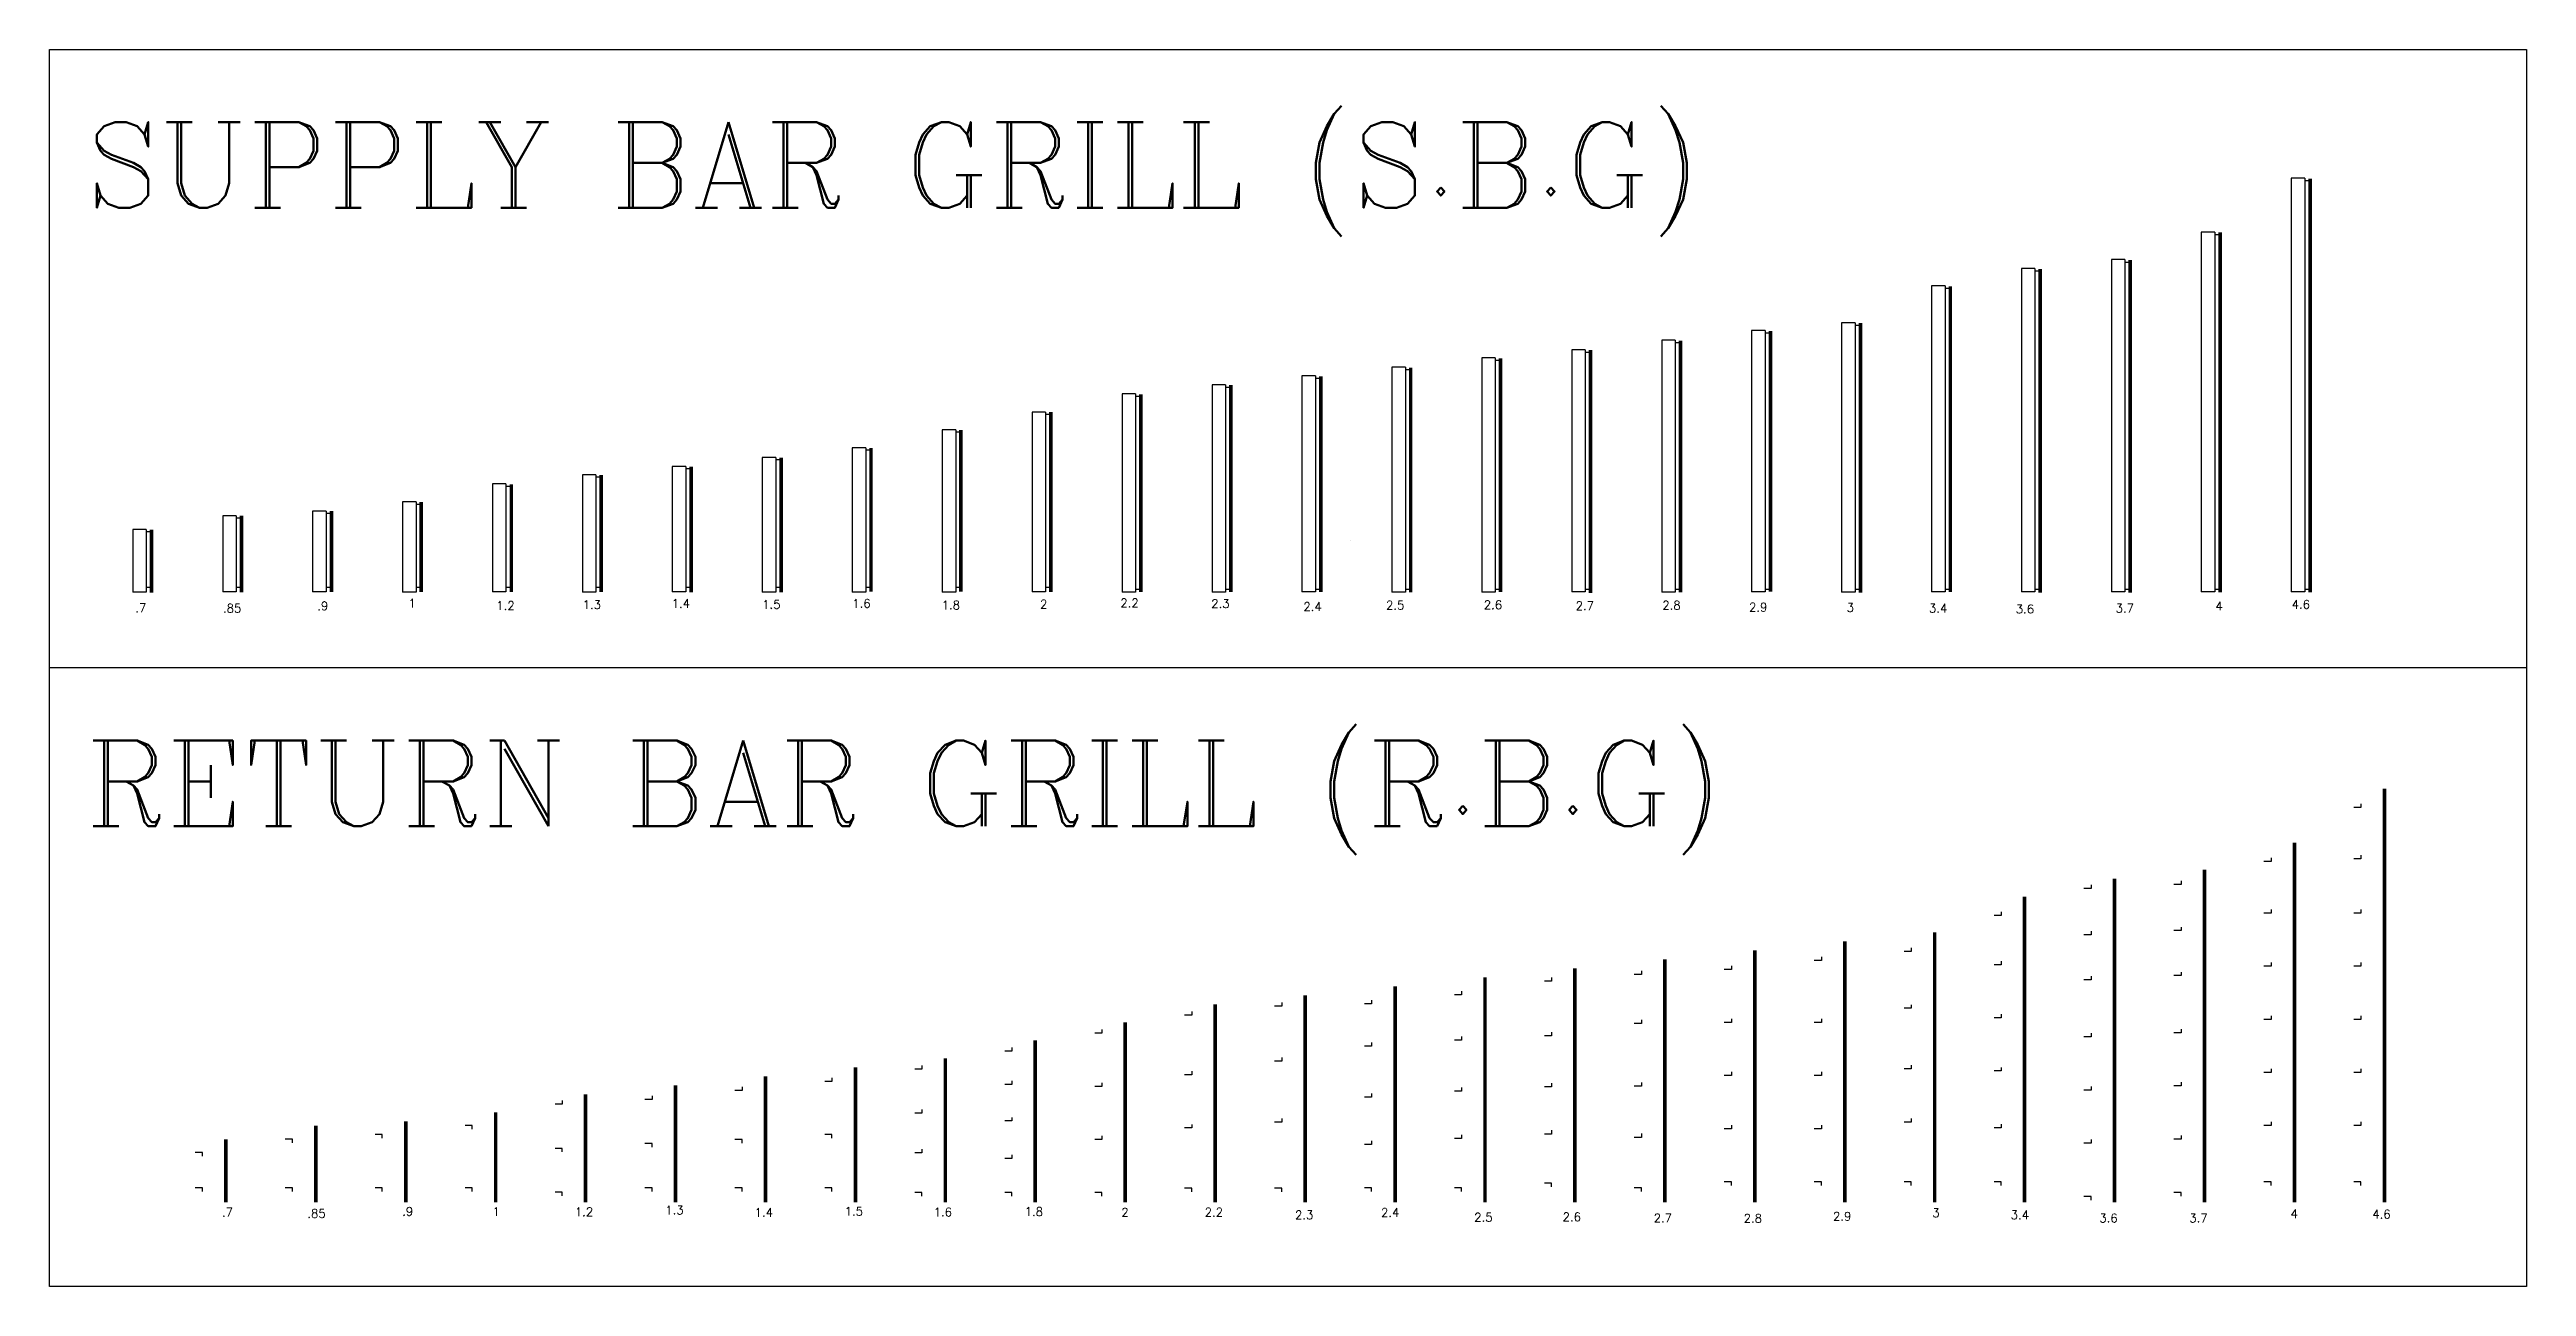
# Model space of a CAD drawing. Extents: x 462150 to 608263, y 35809 to 85242.
# Drawn here: x 580723 to 608263, y 47073 to 60829 of the extents above; entities that cross this region are included whole.
import ezdxf

# ---------------------------------------------------------------- set-up
doc = ezdxf.new("R2010")
doc.units = 0
doc.header["$LTSCALE"] = 500
doc.header["$MEASUREMENT"] = 0
for name, color, linetype in [('AC-DUCT SUPPLY', 4, 'Continuous'), ('AC-R.C.D', 61, 'Continuous'), ('AC-S.C.D.', 150, 'Continuous'), ('M_DIMENSION', 30, 'Continuous'), ('PL-W-TEXT', 7, 'Continuous')]:
    doc.layers.add(name, color=color, linetype=linetype)
doc.styles.add('FF-LOOP', font='romanc.shx', dxfattribs={"height": 2})

msp = doc.modelspace()

# ---------------------------------------------------------------- texts
at = {"layer": 'PL-W-TEXT', "style": 'FF-LOOP'}
for s, height, p in [('SUPPLY BAR GRILL (S.B.G)', 952.56, (581126.7, 59069, 0)), ('.7', 95.26, (581676.5, 54571.9, 0)), ('.85', 95.26, (582650.6, 54568.4, 0)), ('.9', 95.26, (583699.2, 54594, 0)), ('1', 95.3, (584713.1, 54623.3, 0)), ('1.2', 95.26, (585690.3, 54597.7, 0)), ('1.3', 95.26, (586650.5, 54607.5, 0)), ('1.4', 95.26, (587640.5, 54620.5, 0)), ('1.5', 95.26, (588646.4, 54610.9, 0)), ('1.6', 95.26, (589648.6, 54621.5, 0)), ('1.8', 95.26, (590643, 54603.3, 0)), ('2', 95.3, (591735.4, 54613.7, 0)), ('2.2', 95.26, (592628.1, 54627.7, 0)), ('2.3', 95.26, (593639.2, 54619.1, 0)), ('2.4', 95.26, (594664.9, 54586.3, 0)), ('2.5', 95.26, (595581.7, 54602.3, 0)), ('2.6', 95.26, (596670.2, 54606, 0)), ('2.7', 95.26, (597690.8, 54595.4, 0)), ('2.8', 95.26, (598654.2, 54601.7, 0)), ('2.9', 95.26, (599618.6, 54579.7, 0)), ('3', 95.3, (600705.3, 54575.7, 0)), ('3.4', 95.26, (601619.4, 54568, 0)), ('3.6', 95.26, (602585.5, 54560.1, 0)), ('3.7', 95.26, (603695.3, 54567.9, 0)), ('4', 95.3, (604805.4, 54593.4)), ('4.6', 95.26, (605652.2, 54610.5)), ('RETURN BAR GRILL (R.B.G)', 952.56, (581126.7, 52191, 0)), ('.7', 95.26, (582640.1, 47851.7, 0)), ('.85', 95.26, (583590, 47836.8, 0)), ('.9', 95.26, (584644, 47860, 0)), ('1', 95.3, (585649.4, 47857.7, 0)), ('1.2', 95.26, (586563.5, 47856, 0)), ('1.3', 95.26, (587568.6, 47874.7, 0)), ('1.4', 95.26, (588561.9, 47848.9, 0)), ('1.5', 95.26, (589564.4, 47861.3, 0)), ('1.6', 95.26, (590554.1, 47852.7, 0)), ('1.8', 95.26, (591565.6, 47858.1, 0)), ('2', 95.3, (592640.2, 47850.4, 0)), ('2.2', 95.26, (593565.9, 47852.1, 0)), ('2.4', 95.26, (595527, 47848.4, 0)), ('3', 95.3, (601656.2, 47843.9, 0)), ('4', 95.3, (605640.4, 47834.1, 0)), ('4.6', 95.26, (606549.1, 47829.9, 0)), ('2.3', 95.26, (594571.8, 47821, 0)), ('2.5', 95.26, (596563.3, 47795.1, 0)), ('2.6', 95.26, (597545.8, 47799.5, 0)), ('2.7', 95.26, (598559.7, 47786.7, 0)), ('2.8', 95.26, (599559.9, 47783.8, 0)), ('2.9', 95.26, (600553.1, 47806, 0)), ('3.4', 95.26, (602529.3, 47821.2, 0)), ('3.6', 95.26, (603514.3, 47786, 0)), ('3.7', 95.26, (604514.3, 47786, 0))]:
    msp.add_text(s, height=height, dxfattribs=at).set_placement(p)

# ---------------------------------------------------------------- blocks, each defined once
blk = doc.blocks.new('A$C7551343F')
at = {"layer": 'AC-R.C.D', "elevation": 0}
for points in [[(79, 1933), (79, 1893), (0, 1893)], [(79, 1262), (79, 1302), (0, 1302)], [(79, 671), (79, 711), (0, 711)], [(79, 79), (79, 119), (0, 119)]]:
    blk.add_lwpolyline(points, dxfattribs=at)
for points in [[(274, 1893, 0, 51.9, 0), (170, 1893, 0, 0, 0), (125, 1893, 0, 0, 0), (125, 1855, 0, 0, 0), (79, 1933, 0, 0, 0)], [(274, 1302, 0, 51.9, 0), (170, 1302, 0, 0, 0), (125, 1302, 0, 0, 0), (125, 1340, 0, 0, 0), (79, 1262, 0, 0, 0)], [(274, 711, 0, 51.9, 0), (170, 711, 0, 0, 0), (125, 711, 0, 0, 0), (125, 750, 0, 0, 0), (79, 671, 0, 0, 0)], [(274, 119, 0, 51.9, 0), (170, 119, 0, 0, 0), (125, 119, 0, 0, 0), (125, 157, 0, 0, 0), (79, 79, 0, 0, 0)]]:
    blk.add_lwpolyline(points, format="xyseb", dxfattribs=at)
at = {"layer": 'AC-R.C.D', "linetype": 'Continuous', "const_width": 40, "elevation": 0}
blk.add_lwpolyline([(340, 2000), (340, 0)], dxfattribs=at)
blk = doc.blocks.new('A$C37321356')
at = {"layer": 'AC-R.C.D', "elevation": 0}
for points in [[(79, 1383), (79, 1343), (0, 1343)], [(79, 712), (79, 752), (0, 752)], [(79, 121), (79, 162), (0, 162)]]:
    blk.add_lwpolyline(points, dxfattribs=at)
for points in [[(274, 1343, 0, 51.9, 0), (170, 1343, 0, 0, 0), (125, 1343, 0, 0, 0), (125, 1305, 0, 0, 0), (79, 1383, 0, 0, 0)], [(274, 752, 0, 51.9, 0), (170, 752, 0, 0, 0), (125, 752, 0, 0, 0), (125, 791, 0, 0, 0), (79, 712, 0, 0, 0)], [(274, 161, 0, 51.9, 0), (170, 161, 0, 0, 0), (125, 161, 0, 0, 0), (125, 200, 0, 0, 0), (79, 121, 0, 0, 0)]]:
    blk.add_lwpolyline(points, format="xyseb", dxfattribs=at)
at = {"layer": 'AC-R.C.D', "linetype": 'Continuous', "const_width": 40, "elevation": 0}
blk.add_lwpolyline([(340, 1500), (340, 0)], dxfattribs=at)
blk = doc.blocks.new('A$C390B31BB')
at = {"layer": 'AC-R.C.D', "elevation": 0}
for points in [[(-260, 1183), (-260, 1143), (-340, 1143)], [(-260, 121), (-260, 162), (-340, 162)]]:
    blk.add_lwpolyline(points, dxfattribs=at)
for points in [[(-66, 1143, 0, 51.9, 0), (-169, 1143, 0, 0, 0), (-215, 1143, 0, 0, 0), (-215, 1105, 0, 0, 0), (-260, 1183, 0, 0, 0)], [(-66, 161, 0, 51.9, 0), (-169, 161, 0, 0, 0), (-215, 161, 0, 0, 0), (-215, 200, 0, 0, 0), (-260, 121, 0, 0, 0)]]:
    blk.add_lwpolyline(points, format="xyseb", dxfattribs=at)
at = {"layer": 'AC-R.C.D', "linetype": 'Continuous', "const_width": 40}
blk.add_lwpolyline([(0, 1300), (0, 0)], dxfattribs=at)
at = {"layer": 'AC-R.C.D'}
blk.add_lwpolyline([(-260, 612), (-260, 652), (-340, 652)], dxfattribs=at)
blk.add_lwpolyline([(-66, 652, 0, 51.9, 0), (-169, 652, 0, 0, 0), (-215, 652, 0, 0, 0), (-215, 691, 0, 0, 0), (-260, 612, 0, 0, 0)], format="xyseb", dxfattribs=at)
blk = doc.blocks.new('A$C6AA763A0')
at = {"layer": 'AC-R.C.D'}
blk.add_lwpolyline([(-260, 512), (-260, 552), (-340, 552)], dxfattribs=at)
blk.add_lwpolyline([(-66, 552, 0, 51.9, 0), (-169, 552, 0, 0, 0), (-215, 552, 0, 0, 0), (-215, 591, 0, 0, 0), (-260, 512, 0, 0, 0)], format="xyseb", dxfattribs=at)
at = {"layer": 'AC-R.C.D', "linetype": 'Continuous', "const_width": 40}
blk.add_lwpolyline([(0, 700), (0, 0)], dxfattribs=at)
at = {"layer": 'AC-R.C.D', "elevation": 0}
blk.add_lwpolyline([(-260, 121), (-260, 162), (-340, 162)], dxfattribs=at)
blk.add_lwpolyline([(-66, 161, 0, 51.9, 0), (-169, 161, 0, 0, 0), (-215, 161, 0, 0, 0), (-215, 200, 0, 0, 0), (-260, 121, 0, 0, 0)], format="xyseb", dxfattribs=at)
blk = doc.blocks.new('A$C42192959')
at = {"layer": 'AC-R.C.D', "linetype": 'Continuous', "const_width": 40}
blk.add_lwpolyline([(0, 850), (0, 0)], dxfattribs=at)
at = {"layer": 'AC-R.C.D'}
blk.add_lwpolyline([(-260, 662), (-260, 702), (-340, 702)], dxfattribs=at)
blk.add_lwpolyline([(-66, 702, 0, 51.9, 0), (-169, 702, 0, 0, 0), (-215, 702, 0, 0, 0), (-215, 741, 0, 0, 0), (-260, 662, 0, 0, 0)], format="xyseb", dxfattribs=at)
at = {"layer": 'AC-R.C.D', "elevation": 0}
blk.add_lwpolyline([(-260, 121), (-260, 162), (-340, 162)], dxfattribs=at)
blk.add_lwpolyline([(-66, 161, 0, 51.9, 0), (-169, 161, 0, 0, 0), (-215, 161, 0, 0, 0), (-215, 200, 0, 0, 0), (-260, 121, 0, 0, 0)], format="xyseb", dxfattribs=at)
blk = doc.blocks.new('A$C1E0125C7')
at = {"layer": 'AC-R.C.D', "linetype": 'Continuous', "const_width": 40}
blk.add_lwpolyline([(0, 0), (0, 2800)], dxfattribs=at)
at = {"layer": 'AC-R.C.D', "elevation": 0}
for points in [[(66, 2590, 0, 51.9, 0), (169, 2590, 0, 0, 0), (215, 2590, 0, 0, 0), (215, 2552, 0, 0, 0), (260, 2630, 0, 0, 0)], [(66, 1408, 0, 51.9, 0), (169, 1408, 0, 0, 0), (215, 1408, 0, 0, 0), (215, 1370, 0, 0, 0), (260, 1449, 0, 0, 0)], [(66, 227, 0, 51.9, 0), (169, 227, 0, 0, 0), (215, 227, 0, 0, 0), (215, 265, 0, 0, 0), (260, 186, 0, 0, 0)]]:
    blk.add_lwpolyline(points, format="xyseb", dxfattribs=at)
for points in [[(260, 2630), (260, 2590), (340, 2590)], [(260, 1449), (260, 1408), (340, 1408)], [(260, 186), (260, 227), (340, 227)]]:
    blk.add_lwpolyline(points, dxfattribs=at)
at = {"layer": 'AC-R.C.D'}
for points in [[(66, 1999, 0, 51.9, 0), (169, 1999, 0, 0, 0), (215, 1999, 0, 0, 0), (215, 1961, 0, 0, 0), (260, 2039, 0, 0, 0)], [(66, 818, 0, 51.9, 0), (169, 818, 0, 0, 0), (215, 818, 0, 0, 0), (215, 779, 0, 0, 0), (260, 858, 0, 0, 0)]]:
    blk.add_lwpolyline(points, format="xyseb", dxfattribs=at)
for points in [[(260, 2039), (260, 1999), (340, 1999)], [(260, 858), (260, 818), (340, 818)]]:
    blk.add_lwpolyline(points, dxfattribs=at)
blk = doc.blocks.new('A$C48D830AE')
at = {"layer": 'AC-R.C.D', "linetype": 'Continuous', "const_width": 40, "elevation": 0}
blk.add_lwpolyline([(20, 0), (20, 1600)], dxfattribs=at)
at = {"layer": 'AC-R.C.D', "elevation": 0}
for points in [[(86, 1481, 0, 51.9, 0), (189, 1481, 0, 0, 0), (235, 1481, 0, 0, 0), (235, 1443, 0, 0, 0), (280, 1521, 0, 0, 0)], [(86, 993, 0, 51.9, 0), (189, 993, 0, 0, 0), (235, 993, 0, 0, 0), (235, 954, 0, 0, 0), (280, 1033, 0, 0, 0)], [(86, 549, 0, 51.9, 0), (189, 549, 0, 0, 0), (235, 549, 0, 0, 0), (235, 510, 0, 0, 0), (280, 589, 0, 0, 0)], [(86, 107, 0, 51.9, 0), (189, 107, 0, 0, 0), (235, 107, 0, 0, 0), (235, 145, 0, 0, 0), (280, 67, 0, 0, 0)]]:
    blk.add_lwpolyline(points, format="xyseb", dxfattribs=at)
for points in [[(280, 1521), (280, 1481), (360, 1481)], [(280, 1033), (280, 992), (360, 992)], [(280, 589), (280, 549), (360, 549)], [(280, 67), (280, 107), (360, 107)]]:
    blk.add_lwpolyline(points, dxfattribs=at)
blk = doc.blocks.new('A$C5A545255')
at = {"layer": 'AC-R.C.D', "linetype": 'Continuous', "const_width": 40, "elevation": 0}
blk.add_lwpolyline([(340, 1400), (340, 0)], dxfattribs=at)
at = {"layer": 'AC-R.C.D', "elevation": 0}
for points in [[(79, 1283), (79, 1243), (0, 1243)], [(79, 657), (79, 697), (0, 697)], [(79, 121), (79, 162), (0, 162)]]:
    blk.add_lwpolyline(points, dxfattribs=at)
for points in [[(274, 1243, 0, 51.9, 0), (170, 1243, 0, 0, 0), (125, 1243, 0, 0, 0), (125, 1205, 0, 0, 0), (79, 1283, 0, 0, 0)], [(274, 697, 0, 51.9, 0), (170, 697, 0, 0, 0), (125, 697, 0, 0, 0), (125, 735, 0, 0, 0), (79, 657, 0, 0, 0)], [(274, 161, 0, 51.9, 0), (170, 161, 0, 0, 0), (125, 161, 0, 0, 0), (125, 200, 0, 0, 0), (79, 121, 0, 0, 0)]]:
    blk.add_lwpolyline(points, format="xyseb", dxfattribs=at)
blk = doc.blocks.new('A$C4C666301')
at = {"layer": 'AC-R.C.D', "linetype": 'Continuous', "const_width": 40}
blk.add_lwpolyline([(0, 0), (0, 4000)], dxfattribs=at)
at = {"layer": 'AC-R.C.D', "elevation": 0}
for points in [[(66, 3790, 0, 51.9, 0), (169, 3790, 0, 0, 0), (215, 3790, 0, 0, 0), (215, 3752, 0, 0, 0), (260, 3830, 0, 0, 0)], [(66, 3216, 0, 51.9, 0), (169, 3216, 0, 0, 0), (215, 3216, 0, 0, 0), (215, 3178, 0, 0, 0), (260, 3256, 0, 0, 0)], [(66, 2034, 0, 51.9, 0), (169, 2034, 0, 0, 0), (215, 2034, 0, 0, 0), (215, 1996, 0, 0, 0), (260, 2074, 0, 0, 0)], [(66, 853, 0, 51.9, 0), (169, 853, 0, 0, 0), (215, 853, 0, 0, 0), (215, 814, 0, 0, 0), (260, 893, 0, 0, 0)], [(66, 227, 0, 51.9, 0), (169, 227, 0, 0, 0), (215, 227, 0, 0, 0), (215, 265, 0, 0, 0), (260, 186, 0, 0, 0)]]:
    blk.add_lwpolyline(points, format="xyseb", dxfattribs=at)
for points in [[(260, 3830), (260, 3790), (340, 3790)], [(260, 3256), (260, 3216), (340, 3216)], [(260, 2074), (260, 2034), (340, 2034)], [(260, 893), (260, 853), (340, 853)], [(260, 186), (260, 227), (340, 227)]]:
    blk.add_lwpolyline(points, dxfattribs=at)
at = {"layer": 'AC-R.C.D'}
for points in [[(66, 2625, 0, 51.9, 0), (169, 2625, 0, 0, 0), (215, 2625, 0, 0, 0), (215, 2587, 0, 0, 0), (260, 2665, 0, 0, 0)], [(66, 1443, 0, 51.9, 0), (169, 1443, 0, 0, 0), (215, 1443, 0, 0, 0), (215, 1405, 0, 0, 0), (260, 1484, 0, 0, 0)]]:
    blk.add_lwpolyline(points, format="xyseb", dxfattribs=at)
for points in [[(260, 2665), (260, 2625), (340, 2625)], [(260, 1484), (260, 1443), (340, 1443)]]:
    blk.add_lwpolyline(points, dxfattribs=at)
blk = doc.blocks.new('A$C45D35EFF')
at = {"layer": 'AC-R.C.D', "linetype": 'Continuous', "const_width": 40, "elevation": 0}
blk.add_lwpolyline([(20, 0), (20, 3400)], dxfattribs=at)
at = {"layer": 'AC-R.C.D', "elevation": 0}
for points in [[(86, 3190, 0, 51.9, 0), (189, 3190, 0, 0, 0), (235, 3190, 0, 0, 0), (235, 3152, 0, 0, 0), (280, 3230, 0, 0, 0)], [(86, 2642, 0, 51.9, 0), (189, 2642, 0, 0, 0), (235, 2642, 0, 0, 0), (235, 2603, 0, 0, 0), (280, 2682, 0, 0, 0)], [(86, 2051, 0, 51.9, 0), (189, 2051, 0, 0, 0), (235, 2051, 0, 0, 0), (235, 2012, 0, 0, 0), (280, 2091, 0, 0, 0)], [(86, 1460, 0, 51.9, 0), (189, 1460, 0, 0, 0), (235, 1460, 0, 0, 0), (235, 1422, 0, 0, 0), (280, 1500, 0, 0, 0)], [(86, 827, 0, 51.9, 0), (189, 827, 0, 0, 0), (235, 827, 0, 0, 0), (235, 788, 0, 0, 0), (280, 867, 0, 0, 0)], [(86, 227, 0, 51.9, 0), (189, 227, 0, 0, 0), (235, 227, 0, 0, 0), (235, 265, 0, 0, 0), (280, 186, 0, 0, 0)]]:
    blk.add_lwpolyline(points, format="xyseb", dxfattribs=at)
for points in [[(280, 3230), (280, 3190), (360, 3190)], [(280, 2682), (280, 2642), (360, 2642)], [(280, 2091), (280, 2051), (360, 2051)], [(280, 1500), (280, 1460), (360, 1460)], [(280, 867), (280, 827), (360, 827)], [(280, 186), (280, 227), (360, 227)]]:
    blk.add_lwpolyline(points, dxfattribs=at)
blk = doc.blocks.new('A$C187877C4')
at = {"layer": 'AC-R.C.D', "linetype": 'Continuous', "const_width": 40, "elevation": 0}
blk.add_lwpolyline([(20, 0), (20, 1800)], dxfattribs=at)
at = {"layer": 'AC-R.C.D', "elevation": 0}
for points in [[(86, 1681, 0, 51.9, 0), (189, 1681, 0, 0, 0), (235, 1681, 0, 0, 0), (235, 1643, 0, 0, 0), (280, 1721, 0, 0, 0)], [(86, 1311, 0, 51.9, 0), (189, 1311, 0, 0, 0), (235, 1311, 0, 0, 0), (235, 1272, 0, 0, 0), (280, 1351, 0, 0, 0)], [(86, 904, 0, 51.9, 0), (189, 904, 0, 0, 0), (235, 904, 0, 0, 0), (235, 866, 0, 0, 0), (280, 944, 0, 0, 0)], [(86, 488, 0, 51.9, 0), (189, 488, 0, 0, 0), (235, 488, 0, 0, 0), (235, 450, 0, 0, 0), (280, 528, 0, 0, 0)], [(86, 107, 0, 51.9, 0), (189, 107, 0, 0, 0), (235, 107, 0, 0, 0), (235, 145, 0, 0, 0), (280, 67, 0, 0, 0)]]:
    blk.add_lwpolyline(points, format="xyseb", dxfattribs=at)
for points in [[(280, 1721), (280, 1681), (360, 1681)], [(280, 1351), (280, 1310), (360, 1310)], [(280, 944), (280, 904), (360, 904)], [(280, 528), (280, 488), (360, 488)], [(280, 67), (280, 107), (360, 107)]]:
    blk.add_lwpolyline(points, dxfattribs=at)
blk = doc.blocks.new('A$C4B084CB8')
at = {"layer": 'AC-R.C.D', "elevation": 0}
for points in [[(79, 812), (79, 852), (0, 852)], [(79, 121), (79, 162), (0, 162)]]:
    blk.add_lwpolyline(points, dxfattribs=at)
for points in [[(274, 852, 0, 51.9, 0), (170, 852, 0, 0, 0), (125, 852, 0, 0, 0), (125, 891, 0, 0, 0), (79, 812, 0, 0, 0)], [(274, 161, 0, 51.9, 0), (170, 161, 0, 0, 0), (125, 161, 0, 0, 0), (125, 200, 0, 0, 0), (79, 121, 0, 0, 0)]]:
    blk.add_lwpolyline(points, format="xyseb", dxfattribs=at)
at = {"layer": 'AC-R.C.D', "linetype": 'Continuous', "const_width": 40, "elevation": 0}
blk.add_lwpolyline([(340, 1000), (340, 0)], dxfattribs=at)
blk = doc.blocks.new('A$C062E19FC')
at = {"layer": 'AC-R.C.D', "linetype": 'Continuous', "const_width": 40, "elevation": 0}
blk.add_lwpolyline([(20, 0), (20, 2200)], dxfattribs=at)
at = {"layer": 'AC-R.C.D', "elevation": 0}
for points in [[(86, 2081, 0, 51.9, 0), (189, 2081, 0, 0, 0), (235, 2081, 0, 0, 0), (235, 2043, 0, 0, 0), (280, 2121, 0, 0, 0)], [(86, 1417, 0, 51.9, 0), (189, 1417, 0, 0, 0), (235, 1417, 0, 0, 0), (235, 1379, 0, 0, 0), (280, 1457, 0, 0, 0)], [(86, 826, 0, 51.9, 0), (189, 826, 0, 0, 0), (235, 826, 0, 0, 0), (235, 788, 0, 0, 0), (280, 866, 0, 0, 0)], [(86, 158, 0, 51.9, 0), (189, 158, 0, 0, 0), (235, 158, 0, 0, 0), (235, 196, 0, 0, 0), (280, 117, 0, 0, 0)]]:
    blk.add_lwpolyline(points, format="xyseb", dxfattribs=at)
for points in [[(280, 2121), (280, 2081), (360, 2081)], [(280, 1457), (280, 1417), (360, 1417)], [(280, 866), (280, 826), (360, 826)], [(280, 117), (280, 158), (360, 158)]]:
    blk.add_lwpolyline(points, dxfattribs=at)
blk = doc.blocks.new('A$C76D7633E')
at = {"layer": 'AC-R.C.D', "elevation": 0}
for points in [[(79, 1131), (79, 1091), (0, 1091)], [(79, 559), (79, 599), (0, 599)], [(79, 71), (79, 112), (0, 112)]]:
    blk.add_lwpolyline(points, dxfattribs=at)
for points in [[(274, 1091, 0, 51.9, 0), (170, 1091, 0, 0, 0), (125, 1091, 0, 0, 0), (125, 1052, 0, 0, 0), (79, 1131, 0, 0, 0)], [(274, 599, 0, 51.9, 0), (170, 599, 0, 0, 0), (125, 599, 0, 0, 0), (125, 637, 0, 0, 0), (79, 559, 0, 0, 0)], [(274, 112, 0, 51.9, 0), (170, 112, 0, 0, 0), (125, 112, 0, 0, 0), (125, 150, 0, 0, 0), (79, 71, 0, 0, 0)]]:
    blk.add_lwpolyline(points, format="xyseb", dxfattribs=at)
at = {"layer": 'AC-R.C.D', "linetype": 'Continuous', "const_width": 40, "elevation": 0}
blk.add_lwpolyline([(340, 1200), (340, 0)], dxfattribs=at)
blk = doc.blocks.new('A$C209200EE')
at = {"layer": 'AC-R.C.D', "linetype": 'Continuous', "const_width": 40, "elevation": 0}
blk.add_lwpolyline([(0, 340), (2700, 340)], dxfattribs=at)
at = {"layer": 'AC-R.C.D', "elevation": 0}
for points in [[(161, 274, 0, 51.9, 0), (161, 171, 0, 0, 0), (161, 125, 0, 0, 0), (200, 125, 0, 0, 0), (121, 79, 0, 0, 0)], [(722, 274, 0, 51.9, 0), (722, 171, 0, 0, 0), (722, 125, 0, 0, 0), (684, 125, 0, 0, 0), (763, 79, 0, 0, 0)], [(1292, 274, 0, 51.9, 0), (1292, 171, 0, 0, 0), (1292, 125, 0, 0, 0), (1253, 125, 0, 0, 0), (1332, 79, 0, 0, 0)], [(1989, 274, 0, 51.9, 0), (1989, 170, 0, 0, 0), (1989, 125, 0, 0, 0), (1951, 125, 0, 0, 0), (2030, 79, 0, 0, 0)], [(2532, 274, 0, 51.9, 0), (2532, 170, 0, 0, 0), (2532, 125, 0, 0, 0), (2494, 125, 0, 0, 0), (2572, 79, 0, 0, 0)]]:
    blk.add_lwpolyline(points, format="xyseb", dxfattribs=at)
for points in [[(121, 79), (161, 79), (161, 0)], [(763, 79), (722, 79), (722, 0)], [(1332, 79), (1292, 79), (1292, 0)], [(2030, 79), (1989, 79), (1989, 0)], [(2572, 79), (2532, 79), (2532, 0)]]:
    blk.add_lwpolyline(points, dxfattribs=at)
blk = doc.blocks.new('A$C23614B8E')
at = {"layer": 'AC-R.C.D', "linetype": 'Continuous', "const_width": 40, "elevation": 0}
blk.add_lwpolyline([(340, 900), (340, 0)], dxfattribs=at)
at = {"layer": 'AC-R.C.D', "elevation": 0}
for points in [[(79, 712), (79, 752), (0, 752)], [(79, 121), (79, 162), (0, 162)]]:
    blk.add_lwpolyline(points, dxfattribs=at)
for points in [[(274, 752, 0, 51.9, 0), (170, 752, 0, 0, 0), (125, 752, 0, 0, 0), (125, 791, 0, 0, 0), (79, 712, 0, 0, 0)], [(274, 161, 0, 51.9, 0), (170, 161, 0, 0, 0), (125, 161, 0, 0, 0), (125, 200, 0, 0, 0), (79, 121, 0, 0, 0)]]:
    blk.add_lwpolyline(points, format="xyseb", dxfattribs=at)
blk = doc.blocks.new('A$C1F9E3683')
at = {"layer": 'AC-R.C.D', "linetype": 'Continuous', "const_width": 40, "elevation": 0}
blk.add_lwpolyline([(20, 0), (20, 2500)], dxfattribs=at)
at = {"layer": 'AC-R.C.D', "elevation": 0}
for points in [[(86, 2308, 0, 51.9, 0), (189, 2308, 0, 0, 0), (235, 2308, 0, 0, 0), (235, 2270, 0, 0, 0), (280, 2348, 0, 0, 0)], [(86, 1802, 0, 51.9, 0), (189, 1802, 0, 0, 0), (235, 1802, 0, 0, 0), (235, 1764, 0, 0, 0), (280, 1842, 0, 0, 0)], [(86, 1235, 0, 51.9, 0), (189, 1235, 0, 0, 0), (235, 1235, 0, 0, 0), (235, 1197, 0, 0, 0), (280, 1275, 0, 0, 0)], [(86, 709, 0, 51.9, 0), (189, 709, 0, 0, 0), (235, 709, 0, 0, 0), (235, 671, 0, 0, 0), (280, 750, 0, 0, 0)], [(86, 161, 0, 51.9, 0), (189, 161, 0, 0, 0), (235, 161, 0, 0, 0), (235, 200, 0, 0, 0), (280, 121, 0, 0, 0)]]:
    blk.add_lwpolyline(points, format="xyseb", dxfattribs=at)
for points in [[(280, 2348), (280, 2308), (360, 2308)], [(280, 1842), (280, 1802), (360, 1802)], [(280, 1275), (280, 1235), (360, 1235)], [(280, 750), (280, 709), (360, 709)], [(280, 121), (280, 161), (360, 161)]]:
    blk.add_lwpolyline(points, dxfattribs=at)
blk = doc.blocks.new('A$C0ED90289')
at = {"layer": 'AC-R.C.D', "linetype": 'Continuous', "const_width": 40, "elevation": 0}
blk.add_lwpolyline([(20, 0), (20, 2600)], dxfattribs=at)
at = {"layer": 'AC-R.C.D', "elevation": 0}
for points in [[(86, 2458, 0, 51.9, 0), (189, 2458, 0, 0, 0), (235, 2458, 0, 0, 0), (235, 2420, 0, 0, 0), (280, 2498, 0, 0, 0)], [(86, 1852, 0, 51.9, 0), (189, 1852, 0, 0, 0), (235, 1852, 0, 0, 0), (235, 1814, 0, 0, 0), (280, 1892, 0, 0, 0)], [(86, 1285, 0, 51.9, 0), (189, 1285, 0, 0, 0), (235, 1285, 0, 0, 0), (235, 1247, 0, 0, 0), (280, 1325, 0, 0, 0)], [(86, 759, 0, 51.9, 0), (189, 759, 0, 0, 0), (235, 759, 0, 0, 0), (235, 721, 0, 0, 0), (280, 800, 0, 0, 0)], [(86, 211, 0, 51.9, 0), (189, 211, 0, 0, 0), (235, 211, 0, 0, 0), (235, 250, 0, 0, 0), (280, 171, 0, 0, 0)]]:
    blk.add_lwpolyline(points, format="xyseb", dxfattribs=at)
for points in [[(280, 2498), (280, 2458), (360, 2458)], [(280, 1892), (280, 1852), (360, 1852)], [(280, 1325), (280, 1285), (360, 1285)], [(280, 800), (280, 759), (360, 759)], [(280, 171), (280, 211), (360, 211)]]:
    blk.add_lwpolyline(points, dxfattribs=at)
blk = doc.blocks.new('A$C594D7628')
at = {"layer": 'AC-R.C.D', "linetype": 'Continuous', "const_width": 40, "elevation": 0}
blk.add_lwpolyline([(20, 0), (20, 2400)], dxfattribs=at)
at = {"layer": 'AC-R.C.D', "elevation": 0}
for points in [[(86, 2208, 0, 51.9, 0), (189, 2208, 0, 0, 0), (235, 2208, 0, 0, 0), (235, 2170, 0, 0, 0), (280, 2248, 0, 0, 0)], [(86, 1736, 0, 51.9, 0), (189, 1736, 0, 0, 0), (235, 1736, 0, 0, 0), (235, 1697, 0, 0, 0), (280, 1776, 0, 0, 0)], [(86, 1169, 0, 51.9, 0), (189, 1169, 0, 0, 0), (235, 1169, 0, 0, 0), (235, 1130, 0, 0, 0), (280, 1209, 0, 0, 0)], [(86, 643, 0, 51.9, 0), (189, 643, 0, 0, 0), (235, 643, 0, 0, 0), (235, 605, 0, 0, 0), (280, 683, 0, 0, 0)], [(86, 161, 0, 51.9, 0), (189, 161, 0, 0, 0), (235, 161, 0, 0, 0), (235, 200, 0, 0, 0), (280, 121, 0, 0, 0)]]:
    blk.add_lwpolyline(points, format="xyseb", dxfattribs=at)
for points in [[(280, 2248), (280, 2208), (360, 2208)], [(280, 1776), (280, 1736), (360, 1736)], [(280, 1209), (280, 1169), (360, 1169)], [(280, 683), (280, 643), (360, 643)], [(280, 121), (280, 161), (360, 161)]]:
    blk.add_lwpolyline(points, dxfattribs=at)
blk = doc.blocks.new('A$C79BD11F7')
at = {"layer": 'AC-R.C.D', "linetype": 'Continuous', "const_width": 40, "elevation": 0}
blk.add_lwpolyline([(20, 0), (20, 2300)], dxfattribs=at)
at = {"layer": 'AC-R.C.D', "elevation": 0}
for points in [[(86, 2181, 0, 51.9, 0), (189, 2181, 0, 0, 0), (235, 2181, 0, 0, 0), (235, 2143, 0, 0, 0), (280, 2221, 0, 0, 0)], [(86, 1569, 0, 51.9, 0), (189, 1569, 0, 0, 0), (235, 1569, 0, 0, 0), (235, 1531, 0, 0, 0), (280, 1609, 0, 0, 0)], [(86, 889, 0, 51.9, 0), (189, 889, 0, 0, 0), (235, 889, 0, 0, 0), (235, 851, 0, 0, 0), (280, 930, 0, 0, 0)], [(86, 158, 0, 51.9, 0), (189, 158, 0, 0, 0), (235, 158, 0, 0, 0), (235, 196, 0, 0, 0), (280, 117, 0, 0, 0)]]:
    blk.add_lwpolyline(points, format="xyseb", dxfattribs=at)
for points in [[(280, 2221), (280, 2181), (360, 2181)], [(280, 1609), (280, 1569), (360, 1569)], [(280, 930), (280, 889), (360, 889)], [(280, 117), (280, 158), (360, 158)]]:
    blk.add_lwpolyline(points, dxfattribs=at)
blk = doc.blocks.new('A$C26994931')
at = {"layer": 'AC-R.C.D', "linetype": 'Continuous', "const_width": 40, "elevation": 0}
blk.add_lwpolyline([(20, 0), (20, 3000)], dxfattribs=at)
at = {"layer": 'AC-R.C.D', "elevation": 0}
for points in [[(86, 2790, 0, 51.9, 0), (189, 2790, 0, 0, 0), (235, 2790, 0, 0, 0), (235, 2752, 0, 0, 0), (280, 2830, 0, 0, 0)], [(86, 2157, 0, 51.9, 0), (189, 2157, 0, 0, 0), (235, 2157, 0, 0, 0), (235, 2119, 0, 0, 0), (280, 2197, 0, 0, 0)], [(86, 1483, 0, 51.9, 0), (189, 1483, 0, 0, 0), (235, 1483, 0, 0, 0), (235, 1444, 0, 0, 0), (280, 1523, 0, 0, 0)], [(86, 892, 0, 51.9, 0), (189, 892, 0, 0, 0), (235, 892, 0, 0, 0), (235, 854, 0, 0, 0), (280, 932, 0, 0, 0)], [(86, 227, 0, 51.9, 0), (189, 227, 0, 0, 0), (235, 227, 0, 0, 0), (235, 265, 0, 0, 0), (280, 186, 0, 0, 0)]]:
    blk.add_lwpolyline(points, format="xyseb", dxfattribs=at)
for points in [[(280, 2830), (280, 2790), (360, 2790)], [(280, 2197), (280, 2157), (360, 2157)], [(280, 1523), (280, 1483), (360, 1483)], [(280, 932), (280, 892), (360, 892)], [(280, 186), (280, 227), (360, 227)]]:
    blk.add_lwpolyline(points, dxfattribs=at)
blk = doc.blocks.new('A$C0FC46B5D')
at = {"layer": 'AC-R.C.D', "linetype": 'Continuous', "const_width": 40, "elevation": 0}
blk.add_lwpolyline([(20, 0), (20, 2900)], dxfattribs=at)
at = {"layer": 'AC-R.C.D', "elevation": 0}
for points in [[(86, 2690, 0, 51.9, 0), (189, 2690, 0, 0, 0), (235, 2690, 0, 0, 0), (235, 2652, 0, 0, 0), (280, 2730, 0, 0, 0)], [(86, 1999, 0, 51.9, 0), (189, 1999, 0, 0, 0), (235, 1999, 0, 0, 0), (235, 1961, 0, 0, 0), (280, 2039, 0, 0, 0)], [(86, 1408, 0, 51.9, 0), (189, 1408, 0, 0, 0), (235, 1408, 0, 0, 0), (235, 1370, 0, 0, 0), (280, 1449, 0, 0, 0)], [(86, 818, 0, 51.9, 0), (189, 818, 0, 0, 0), (235, 818, 0, 0, 0), (235, 779, 0, 0, 0), (280, 858, 0, 0, 0)], [(86, 227, 0, 51.9, 0), (189, 227, 0, 0, 0), (235, 227, 0, 0, 0), (235, 265, 0, 0, 0), (280, 186, 0, 0, 0)]]:
    blk.add_lwpolyline(points, format="xyseb", dxfattribs=at)
for points in [[(280, 2730), (280, 2690), (360, 2690)], [(280, 2039), (280, 1999), (360, 1999)], [(280, 1449), (280, 1408), (360, 1408)], [(280, 858), (280, 818), (360, 818)], [(280, 186), (280, 227), (360, 227)]]:
    blk.add_lwpolyline(points, dxfattribs=at)
blk = doc.blocks.new('A$C707A7597')
at = {"layer": 'AC-R.C.D', "linetype": 'Continuous', "const_width": 40, "elevation": 0}
blk.add_lwpolyline([(20, 0), (20, 3700)], dxfattribs=at)
at = {"layer": 'AC-R.C.D', "elevation": 0}
for points in [[(86, 3535, 0, 51.9, 0), (189, 3535, 0, 0, 0), (235, 3535, 0, 0, 0), (235, 3497, 0, 0, 0), (280, 3575, 0, 0, 0)], [(86, 3021, 0, 51.9, 0), (189, 3021, 0, 0, 0), (235, 3021, 0, 0, 0), (235, 2983, 0, 0, 0), (280, 3061, 0, 0, 0)], [(86, 2520, 0, 51.9, 0), (189, 2520, 0, 0, 0), (235, 2520, 0, 0, 0), (235, 2482, 0, 0, 0), (280, 2560, 0, 0, 0)], [(86, 1884, 0, 51.9, 0), (189, 1884, 0, 0, 0), (235, 1884, 0, 0, 0), (235, 1846, 0, 0, 0), (280, 1924, 0, 0, 0)], [(86, 1293, 0, 51.9, 0), (189, 1293, 0, 0, 0), (235, 1293, 0, 0, 0), (235, 1255, 0, 0, 0), (280, 1334, 0, 0, 0)], [(86, 703, 0, 51.9, 0), (189, 703, 0, 0, 0), (235, 703, 0, 0, 0), (235, 664, 0, 0, 0), (280, 743, 0, 0, 0)], [(86, 109, 0, 51.9, 0), (189, 109, 0, 0, 0), (235, 109, 0, 0, 0), (235, 148, 0, 0, 0), (280, 69, 0, 0, 0)]]:
    blk.add_lwpolyline(points, format="xyseb", dxfattribs=at)
for points in [[(280, 3575), (280, 3535), (360, 3535)], [(280, 3061), (280, 3021), (360, 3021)], [(280, 2560), (280, 2520), (360, 2520)], [(280, 1924), (280, 1884), (360, 1884)], [(280, 1334), (280, 1293), (360, 1293)], [(280, 743), (280, 703), (360, 703)], [(280, 69), (280, 110), (360, 110)]]:
    blk.add_lwpolyline(points, dxfattribs=at)
blk = doc.blocks.new('A$C28B44AE0')
at = {"layer": 'AC-DUCT SUPPLY'}
for p, q in [((280, 674, 0), (339, 674, 0)), ((339, 701, 0), (489, 701, 0)), ((339, 701, 0), (339, 6, 0)), ((489, 701, 0), (489, 6, 0)), ((280, 56, 0), (339, 56, 0)), ((339, 6, 0), (489, 6, 0))]:
    blk.add_line(p, q, dxfattribs=at)
at = {"layer": 'AC-S.C.D.'}
for points in [[(0, 581, 0, 46.1, 0), (92, 581, 0, 0, 0), (224, 581, 0, 0, 0)], [(0, 155, 0, 46.1, 0), (92, 155, 0, 0, 0), (224, 155, 0, 0, 0)]]:
    blk.add_lwpolyline(points, format="xyseb", dxfattribs=at)
at = {"layer": 'AC-S.C.D.', "const_width": 40, "elevation": 0}
blk.add_lwpolyline([(280, 700), (280, 0)], dxfattribs=at)
blk = doc.blocks.new('A$C699E3F0F')
at = {"layer": 'AC-DUCT SUPPLY'}
for p, q in [((367, 851, 0), (517, 851, 0)), ((367, 851, 0), (367, 3, 0)), ((517, 851, 0), (517, 3, 0)), ((308, 824, 0), (367, 824, 0)), ((308, 52, 0), (367, 52, 0)), ((367, 3, 0), (517, 3, 0))]:
    blk.add_line(p, q, dxfattribs=at)
at = {"layer": 'AC-S.C.D.', "const_width": 40, "elevation": 0}
blk.add_lwpolyline([(308, 850), (308, 0)], dxfattribs=at)
at = {"layer": 'AC-S.C.D.'}
for points in [[(0, 631, 0, 46.1, 0), (92, 631, 0, 0, 0), (224, 631, 0, 0, 0)], [(0, 206, 0, 46.1, 0), (92, 206, 0, 0, 0), (224, 206, 0, 0, 0)]]:
    blk.add_lwpolyline(points, format="xyseb", dxfattribs=at)
blk = doc.blocks.new('A$C256C0B3A')
at = {"layer": 'AC-DUCT SUPPLY'}
for p, q in [((290, 874), (349, 874)), ((349, 901), (499, 901)), ((349, 901), (349, 1)), ((499, 901), (499, 1)), ((290, 50), (349, 50)), ((349, 1), (499, 1))]:
    blk.add_line(p, q, dxfattribs=at)
at = {"layer": 'AC-S.C.D.', "const_width": 40}
blk.add_lwpolyline([(290, 900), (290, 0)], dxfattribs=at)
at = {"layer": 'AC-S.C.D.'}
for points in [[(0, 793, 0, 46.1, 0), (92, 793, 0, 0, 0), (224, 793, 0, 0, 0)], [(0, 427, 0, 46.1, 0), (92, 427, 0, 0, 0), (224, 427, 0, 0, 0)], [(0, 69, 0, 46.1, 0), (92, 69, 0, 0, 0), (224, 69, 0, 0, 0)]]:
    blk.add_lwpolyline(points, format="xyseb", dxfattribs=at)
blk = doc.blocks.new('A$C685359F0')
at = {"layer": 'AC-DUCT SUPPLY'}
for p, q in [((301, 974, 0), (359, 974, 0)), ((359, 1001, 0), (510, 1001, 0)), ((359, 1001, 0), (359, -1, 0)), ((510, 1001, 0), (510, -1, 0)), ((301, 49, 0), (359, 49, 0)), ((359, -1, 0), (510, -1, 0))]:
    blk.add_line(p, q, dxfattribs=at)
at = {"layer": 'AC-S.C.D.'}
for points in [[(0, 856, 0, 46.1, 0), (92, 856, 0, 0, 0), (224, 856, 0, 0, 0)], [(0, 490, 0, 46.1, 0), (92, 490, 0, 0, 0), (224, 490, 0, 0, 0)], [(0, 132, 0, 46.1, 0), (92, 132, 0, 0, 0), (224, 132, 0, 0, 0)]]:
    blk.add_lwpolyline(points, format="xyseb", dxfattribs=at)
at = {"layer": 'AC-S.C.D.', "const_width": 40, "elevation": 0}
blk.add_lwpolyline([(301, 1000), (301, 0)], dxfattribs=at)
blk = doc.blocks.new('A$C33C137A9')
at = {"layer": 'AC-DUCT SUPPLY'}
for p, q in [((290, 1175, 0), (349, 1175, 0)), ((349, 1202, 0), (499, 1202, 0)), ((349, 1202, 0), (349, 1, 0)), ((499, 1202, 0), (499, 1, 0)), ((290, 50, 0), (349, 50, 0)), ((349, 1, 0), (499, 1, 0))]:
    blk.add_line(p, q, dxfattribs=at)
at = {"layer": 'AC-S.C.D.'}
for points in [[(0, 1100, 0, 46.1, 0), (92, 1100, 0, 0, 0), (224, 1100, 0, 0, 0)], [(0, 799, 0, 46.1, 0), (92, 799, 0, 0, 0), (224, 798, 0, 0, 0)], [(0, 432, 0, 46.1, 0), (92, 432, 0, 0, 0), (224, 432, 0, 0, 0)], [(0, 74, 0, 46.1, 0), (92, 74, 0, 0, 0), (224, 74, 0, 0, 0)]]:
    blk.add_lwpolyline(points, format="xyseb", dxfattribs=at)
at = {"layer": 'AC-S.C.D.', "const_width": 40, "elevation": 0}
blk.add_lwpolyline([(290, 1200), (290, 0)], dxfattribs=at)
blk = doc.blocks.new('A$C5B645B8C')
at = {"layer": 'AC-DUCT SUPPLY'}
for p, q in [((302, 1275, 0), (361, 1275, 0)), ((361, 1302, 0), (511, 1302, 0)), ((361, 1302, 0), (361, -1, 0)), ((511, 1302, 0), (511, -1, 0)), ((302, 49, 0), (361, 49, 0)), ((361, -1, 0), (511, -1, 0))]:
    blk.add_line(p, q, dxfattribs=at)
at = {"layer": 'AC-S.C.D.'}
for points in [[(0, 1144, 0, 46.1, 0), (92, 1144, 0, 0, 0), (224, 1144, 0, 0, 0)], [(0, 843, 0, 46.1, 0), (92, 843, 0, 0, 0), (224, 843, 0, 0, 0)], [(0, 476, 0, 46.1, 0), (92, 476, 0, 0, 0), (224, 476, 0, 0, 0)], [(0, 118, 0, 46.1, 0), (92, 118, 0, 0, 0), (224, 118, 0, 0, 0)]]:
    blk.add_lwpolyline(points, format="xyseb", dxfattribs=at)
at = {"layer": 'AC-S.C.D.', "const_width": 40, "elevation": 0}
blk.add_lwpolyline([(302, 1300), (302, 0)], dxfattribs=at)
blk = doc.blocks.new('A$C6BFC4F25')
at = {"layer": 'AC-DUCT SUPPLY'}
for p, q in [((334, 1402, 0), (485, 1402, 0)), ((334, 1402, 0), (334, 5, 0)), ((485, 1402, 0), (485, 5, 0)), ((276, 1375, 0), (334, 1375, 0)), ((276, 54, 0), (334, 54, 0)), ((334, 5, 0), (485, 5, 0))]:
    blk.add_line(p, q, dxfattribs=at)
at = {"layer": 'AC-S.C.D.', "const_width": 40, "elevation": 0}
blk.add_lwpolyline([(276, 1400), (276, 0)], dxfattribs=at)
at = {"layer": 'AC-S.C.D.'}
for points in [[(0, 1306, 0, 46.1, 0), (92, 1306, 0, 0, 0), (224, 1306, 0, 0, 0)], [(0, 1005, 0, 46.1, 0), (92, 1005, 0, 0, 0), (224, 1005, 0, 0, 0)], [(0, 707, 0, 46.1, 0), (92, 707, 0, 0, 0), (224, 707, 0, 0, 0)], [(0, 404, 0, 46.1, 0), (92, 404, 0, 0, 0), (224, 404, 0, 0, 0)], [(0, 105, 0, 46.1, 0), (92, 105, 0, 0, 0), (224, 105, 0, 0, 0)]]:
    blk.add_lwpolyline(points, format="xyseb", dxfattribs=at)
blk = doc.blocks.new('A$C52B241A0')
at = {"layer": 'AC-DUCT SUPPLY'}
for p, q in [((315, 1475, 0), (373, 1475, 0)), ((373, 1502, 0), (524, 1502, 0)), ((373, 1502, 0), (373, 4, 0)), ((524, 1502, 0), (524, 4, 0)), ((315, 54, 0), (373, 54, 0)), ((373, 4, 0), (524, 4, 0))]:
    blk.add_line(p, q, dxfattribs=at)
at = {"layer": 'AC-S.C.D.'}
for points in [[(0, 1384, 0, 46.1, 0), (92, 1384, 0, 0, 0), (224, 1384, 0, 0, 0)], [(0, 1083, 0, 46.1, 0), (92, 1083, 0, 0, 0), (224, 1083, 0, 0, 0)], [(0, 714, 0, 46.1, 0), (92, 714, 0, 0, 0), (224, 714, 0, 0, 0)], [(0, 349, 0, 46.1, 0), (92, 349, 0, 0, 0), (224, 349, 0, 0, 0)], [(0, 38, 0, 46.1, 0), (92, 38, 0, 0, 0), (224, 38, 0, 0, 0)]]:
    blk.add_lwpolyline(points, format="xyseb", dxfattribs=at)
at = {"layer": 'AC-S.C.D.', "const_width": 40, "elevation": 0}
blk.add_lwpolyline([(315, 1500), (315, 0)], dxfattribs=at)
blk = doc.blocks.new('A$C46024B88')
at = {"layer": 'AC-DUCT SUPPLY'}
for p, q in [((320, 1574, 0), (378, 1574, 0)), ((378, 1601, 0), (529, 1601, 0)), ((378, 1601, 0), (378, -3, 0)), ((529, 1601, 0), (529, -3, 0)), ((320, 47, 0), (378, 47, 0)), ((378, -3, 0), (529, -3, 0))]:
    blk.add_line(p, q, dxfattribs=at)
at = {"layer": 'AC-S.C.D.'}
for points in [[(0, 1425, 0, 46.1, 0), (92, 1425, 0, 0, 0), (224, 1425, 0, 0, 0)], [(0, 1124, 0, 46.1, 0), (92, 1124, 0, 0, 0), (224, 1123, 0, 0, 0)], [(0, 764, 0, 46.1, 0), (92, 764, 0, 0, 0), (224, 764, 0, 0, 0)], [(0, 399, 0, 46.1, 0), (92, 399, 0, 0, 0), (224, 399, 0, 0, 0)], [(0, 79, 0, 46.1, 0), (92, 79, 0, 0, 0), (224, 79, 0, 0, 0)]]:
    blk.add_lwpolyline(points, format="xyseb", dxfattribs=at)
at = {"layer": 'AC-S.C.D.', "const_width": 40, "elevation": 0}
blk.add_lwpolyline([(320, 0), (320, 1600)], dxfattribs=at)
blk = doc.blocks.new('A$C3060594A')
at = {"layer": 'AC-DUCT SUPPLY'}
for p, q in [((310, 1774, 0), (368, 1774, 0)), ((368, 1801, 0), (518, 1801, 0)), ((368, 1801, 0), (368, -3, 0)), ((518, 1801, 0), (518, -3, 0)), ((310, 47, 0), (368, 47, 0)), ((368, -3, 0), (518, -3, 0))]:
    blk.add_line(p, q, dxfattribs=at)
at = {"layer": 'AC-S.C.D.'}
for points in [[(0, 1668, 0, 46.1, 0), (92, 1668, 0, 0, 0), (224, 1668, 0, 0, 0)], [(0, 1310, 0, 46.1, 0), (92, 1310, 0, 0, 0), (224, 1310, 0, 0, 0)], [(0, 889, 0, 46.1, 0), (92, 889, 0, 0, 0), (224, 889, 0, 0, 0)], [(0, 467, 0, 46.1, 0), (92, 467, 0, 0, 0), (224, 467, 0, 0, 0)], [(0, 85, 0, 46.1, 0), (92, 85, 0, 0, 0), (224, 85, 0, 0, 0)]]:
    blk.add_lwpolyline(points, format="xyseb", dxfattribs=at)
at = {"layer": 'AC-S.C.D.', "const_width": 40, "elevation": 0}
blk.add_lwpolyline([(310, 0), (310, 1800)], dxfattribs=at)
blk = doc.blocks.new('A$C712866EC')
at = {"layer": 'AC-DUCT SUPPLY'}
for p, q in [((322, 1974, 0), (380, 1974, 0)), ((380, 2001, 0), (531, 2001, 0)), ((380, 2001, 0), (380, 0, 0)), ((531, 2001, 0), (531, 0, 0)), ((322, 49, 0), (380, 49, 0)), ((380, 0, 0), (531, 0, 0))]:
    blk.add_line(p, q, dxfattribs=at)
at = {"layer": 'AC-S.C.D.', "const_width": 40, "elevation": 0}
blk.add_lwpolyline([(322, 0), (322, 2000)], dxfattribs=at)
at = {"layer": 'AC-S.C.D.'}
for points in [[(0, 1881, 0, 46.1, 0), (92, 1881, 0, 0, 0), (224, 1881, 0, 0, 0)], [(0, 1523, 0, 46.1, 0), (92, 1523, 0, 0, 0), (224, 1523, 0, 0, 0)], [(0, 1146, 0, 46.1, 0), (92, 1146, 0, 0, 0), (224, 1146, 0, 0, 0)], [(0, 804, 0, 46.1, 0), (92, 804, 0, 0, 0), (224, 804, 0, 0, 0)], [(0, 430, 0, 46.1, 0), (92, 430, 0, 0, 0), (224, 430, 0, 0, 0)], [(0, 75, 0, 46.1, 0), (92, 75, 0, 0, 0), (224, 75, 0, 0, 0)]]:
    blk.add_lwpolyline(points, format="xyseb", dxfattribs=at)
blk = doc.blocks.new('A$C2DF77E80')
at = {"layer": 'AC-DUCT SUPPLY'}
for p, q in [((372, 2204, 0), (523, 2204, 0)), ((372, 2204, 0), (372, 0, 0)), ((523, 2204, 0), (523, 0, 0)), ((314, 2174, 0), (372, 2174, 0)), ((314, 27, 0), (372, 27, 0)), ((372, 0, 0), (523, 0, 0))]:
    blk.add_line(p, q, dxfattribs=at)
at = {"layer": 'AC-S.C.D.', "const_width": 40, "elevation": 0}
blk.add_lwpolyline([(314, 0), (314, 2200)], dxfattribs=at)
at = {"layer": 'AC-S.C.D.'}
for points in [[(0, 2107, 0, 46.1, 0), (92, 2107, 0, 0, 0), (224, 2107, 0, 0, 0)], [(0, 1709, 0, 46.1, 0), (92, 1709, 0, 0, 0), (224, 1709, 0, 0, 0)], [(0, 1275, 0, 46.1, 0), (92, 1275, 0, 0, 0), (224, 1275, 0, 0, 0)], [(0, 881, 0, 46.1, 0), (92, 881, 0, 0, 0), (224, 881, 0, 0, 0)], [(0, 463, 0, 46.1, 0), (92, 463, 0, 0, 0), (224, 463, 0, 0, 0)], [(0, 86, 0, 46.1, 0), (92, 86, 0, 0, 0), (224, 86, 0, 0, 0)]]:
    blk.add_lwpolyline(points, format="xyseb", dxfattribs=at)
blk = doc.blocks.new('A$C7FDC3710')
at = {"layer": 'AC-DUCT SUPPLY'}
for p, q in [((328, 2274, 0), (387, 2274, 0)), ((387, 2304, 0), (537, 2304, 0)), ((387, 2304, 0), (387, -1, 0)), ((537, 2304, 0), (537, -1, 0)), ((328, 26, 0), (387, 26, 0)), ((387, -1, 0), (537, -1, 0))]:
    blk.add_line(p, q, dxfattribs=at)
at = {"layer": 'AC-S.C.D.', "const_width": 40, "elevation": 0}
blk.add_lwpolyline([(328, 0), (328, 2300)], dxfattribs=at)
at = {"layer": 'AC-S.C.D.'}
for points in [[(0, 2137, 0, 46.1, 0), (92, 2137, 0, 0, 0), (224, 2137, 0, 0, 0)], [(0, 1739, 0, 46.1, 0), (92, 1739, 0, 0, 0), (224, 1739, 0, 0, 0)], [(0, 1305, 0, 46.1, 0), (92, 1305, 0, 0, 0), (224, 1305, 0, 0, 0)], [(0, 911, 0, 46.1, 0), (92, 911, 0, 0, 0), (224, 911, 0, 0, 0)], [(0, 493, 0, 46.1, 0), (92, 493, 0, 0, 0), (224, 493, 0, 0, 0)], [(0, 116, 0, 46.1, 0), (92, 116, 0, 0, 0), (224, 116, 0, 0, 0)]]:
    blk.add_lwpolyline(points, format="xyseb", dxfattribs=at)
blk = doc.blocks.new('A$C63062020')
at = {"layer": 'AC-DUCT SUPPLY'}
for p, q in [((328, 2374, 0), (387, 2374, 0)), ((387, 2404, 0), (537, 2404, 0)), ((387, 2404, 0), (387, 0, 0)), ((537, 2404, 0), (537, 0, 0)), ((328, 27, 0), (387, 27, 0)), ((387, 0, 0), (537, 0, 0))]:
    blk.add_line(p, q, dxfattribs=at)
at = {"layer": 'AC-S.C.D.', "elevation": 0}
for points in [[(0, 2216, 0, 46.1, 0), (92, 2216, 0, 0, 0), (224, 2216, 0, 0, 0)], [(0, 1818, 0, 46.1, 0), (92, 1818, 0, 0, 0), (224, 1818, 0, 0, 0)], [(0, 1384, 0, 46.1, 0), (92, 1384, 0, 0, 0), (224, 1384, 0, 0, 0)], [(0, 990, 0, 46.1, 0), (92, 990, 0, 0, 0), (224, 990, 0, 0, 0)], [(0, 572, 0, 46.1, 0), (92, 572, 0, 0, 0), (224, 571, 0, 0, 0)], [(0, 195, 0, 46.1, 0), (92, 195, 0, 0, 0), (224, 195, 0, 0, 0)]]:
    blk.add_lwpolyline(points, format="xyseb", dxfattribs=at)
at = {"layer": 'AC-S.C.D.', "const_width": 40, "elevation": 0}
blk.add_lwpolyline([(328, 0), (328, 2400)], dxfattribs=at)
blk = doc.blocks.new('A$C44D125F1')
at = {"layer": 'AC-DUCT SUPPLY'}
for p, q in [((387, 2504, 0), (537, 2504, 0)), ((387, 2504, 0), (387, 4, 0)), ((537, 2504, 0), (537, 4, 0)), ((328, 2474, 0), (387, 2474, 0)), ((328, 31, 0), (387, 31, 0)), ((387, 4, 0), (537, 4, 0))]:
    blk.add_line(p, q, dxfattribs=at)
at = {"layer": 'AC-S.C.D.', "const_width": 40, "elevation": 0}
blk.add_lwpolyline([(328, 0), (328, 2500)], dxfattribs=at)
at = {"layer": 'AC-S.C.D.', "elevation": 0}
for points in [[(0, 2413, 0, 46.1, 0), (92, 2413, 0, 0, 0), (224, 2413, 0, 0, 0)], [(0, 2013, 0, 46.1, 0), (92, 2013, 0, 0, 0), (224, 2013, 0, 0, 0)], [(0, 1734, 0, 46.1, 0), (92, 1734, 0, 0, 0), (224, 1734, 0, 0, 0)], [(0, 1300, 0, 46.1, 0), (92, 1300, 0, 0, 0), (224, 1300, 0, 0, 0)], [(0, 906, 0, 46.1, 0), (92, 906, 0, 0, 0), (224, 905, 0, 0, 0)], [(0, 487, 0, 46.1, 0), (92, 487, 0, 0, 0), (224, 487, 0, 0, 0)], [(0, 111, 0, 46.1, 0), (92, 111, 0, 0, 0), (224, 111, 0, 0, 0)]]:
    blk.add_lwpolyline(points, format="xyseb", dxfattribs=at)
blk = doc.blocks.new('A$C2B691D29')
at = {"layer": 'AC-DUCT SUPPLY'}
for p, q in [((328, 2574, 0), (387, 2574, 0)), ((387, 2604, 0), (537, 2604, 0)), ((387, 2604, 0), (387, 0, 0)), ((537, 2604, 0), (537, 0, 0)), ((328, 27, 0), (387, 27, 0)), ((387, 0, 0), (537, 0, 0))]:
    blk.add_line(p, q, dxfattribs=at)
at = {"layer": 'AC-S.C.D.', "elevation": 0}
for points in [[(0, 2499, 0, 46.1, 0), (92, 2499, 0, 0, 0), (224, 2499, 0, 0, 0)], [(0, 2137, 0, 46.1, 0), (92, 2137, 0, 0, 0), (224, 2137, 0, 0, 0)], [(0, 1739, 0, 46.1, 0), (92, 1739, 0, 0, 0), (224, 1739, 0, 0, 0)], [(0, 1305, 0, 46.1, 0), (92, 1305, 0, 0, 0), (224, 1305, 0, 0, 0)], [(0, 911, 0, 46.1, 0), (92, 911, 0, 0, 0), (224, 911, 0, 0, 0)], [(0, 493, 0, 46.1, 0), (92, 493, 0, 0, 0), (224, 493, 0, 0, 0)], [(0, 116, 0, 46.1, 0), (92, 116, 0, 0, 0), (224, 116, 0, 0, 0)]]:
    blk.add_lwpolyline(points, format="xyseb", dxfattribs=at)
at = {"layer": 'AC-S.C.D.', "const_width": 40, "elevation": 0}
blk.add_lwpolyline([(328, 0), (328, 2600)], dxfattribs=at)
blk = doc.blocks.new('A$C0B5D589A')
at = {"layer": 'AC-DUCT SUPPLY'}
for p, q in [((328, 2674, 0), (387, 2674, 0)), ((387, 2704, 0), (537, 2704, 0)), ((387, 2704, 0), (387, 10, 0)), ((537, 2704, 0), (537, 10, 0)), ((328, 37, 0), (387, 37, 0)), ((387, 10, 0), (537, 10, 0))]:
    blk.add_line(p, q, dxfattribs=at)
at = {"layer": 'AC-S.C.D.', "elevation": 0}
for points in [[(0, 2497, 0, 46.1, 0), (92, 2497, 0, 0, 0), (224, 2497, 0, 0, 0)], [(0, 2127, 0, 46.1, 0), (92, 2127, 0, 0, 0), (224, 2127, 0, 0, 0)], [(0, 1729, 0, 46.1, 0), (92, 1729, 0, 0, 0), (224, 1729, 0, 0, 0)], [(0, 1295, 0, 46.1, 0), (92, 1295, 0, 0, 0), (224, 1295, 0, 0, 0)], [(0, 901, 0, 46.1, 0), (92, 901, 0, 0, 0), (224, 901, 0, 0, 0)], [(0, 483, 0, 46.1, 0), (92, 483, 0, 0, 0), (224, 483, 0, 0, 0)], [(0, 106, 0, 46.1, 0), (92, 106, 0, 0, 0), (224, 106, 0, 0, 0)]]:
    blk.add_lwpolyline(points, format="xyseb", dxfattribs=at)
at = {"layer": 'AC-S.C.D.', "const_width": 40, "elevation": 0}
blk.add_lwpolyline([(328, 0), (328, 2700)], dxfattribs=at)
blk = doc.blocks.new('A$C42CB022B')
at = {"layer": 'AC-DUCT SUPPLY'}
for p, q in [((328, 2774, 0), (387, 2774, 0)), ((387, 2804, 0), (537, 2804, 0)), ((387, 2804, 0), (387, 3, 0)), ((537, 2804, 0), (537, 3, 0)), ((328, 30, 0), (387, 30, 0)), ((387, 3, 0), (537, 3, 0))]:
    blk.add_line(p, q, dxfattribs=at)
at = {"layer": 'AC-S.C.D.', "const_width": 40, "elevation": 0}
blk.add_lwpolyline([(328, 0), (328, 2800)], dxfattribs=at)
at = {"layer": 'AC-S.C.D.', "elevation": 0}
for points in [[(0, 2606, 0, 46.1, 0), (92, 2606, 0, 0, 0), (224, 2606, 0, 0, 0)], [(0, 2199, 0, 46.1, 0), (92, 2199, 0, 0, 0), (224, 2199, 0, 0, 0)], [(0, 1802, 0, 46.1, 0), (92, 1802, 0, 0, 0), (224, 1801, 0, 0, 0)], [(0, 1368, 0, 46.1, 0), (92, 1368, 0, 0, 0), (224, 1368, 0, 0, 0)], [(0, 973, 0, 46.1, 0), (92, 973, 0, 0, 0), (224, 973, 0, 0, 0)], [(0, 555, 0, 46.1, 0), (92, 555, 0, 0, 0), (224, 555, 0, 0, 0)], [(0, 178, 0, 46.1, 0), (92, 178, 0, 0, 0), (224, 178, 0, 0, 0)]]:
    blk.add_lwpolyline(points, format="xyseb", dxfattribs=at)
blk = doc.blocks.new('A$C2F1F783C')
at = {"layer": 'AC-DUCT SUPPLY'}
for p, q in [((328, 2874, 0), (387, 2874, 0)), ((387, 2904, 0), (537, 2904, 0)), ((387, 2904, 0), (387, -4, 0)), ((537, 2904, 0), (537, -4, 0)), ((328, 23, 0), (387, 23, 0)), ((387, -4, 0), (537, -4, 0))]:
    blk.add_line(p, q, dxfattribs=at)
at = {"layer": 'AC-S.C.D.', "const_width": 40, "elevation": 0}
blk.add_lwpolyline([(328, 0), (328, 2900)], dxfattribs=at)
at = {"layer": 'AC-S.C.D.', "elevation": 0}
for points in [[(0, 2666, 0, 46.1, 0), (92, 2666, 0, 0, 0), (224, 2666, 0, 0, 0)], [(0, 2193, 0, 46.1, 0), (92, 2193, 0, 0, 0), (224, 2193, 0, 0, 0)], [(0, 1795, 0, 46.1, 0), (92, 1795, 0, 0, 0), (224, 1795, 0, 0, 0)], [(0, 1361, 0, 46.1, 0), (92, 1361, 0, 0, 0), (224, 1361, 0, 0, 0)], [(0, 967, 0, 46.1, 0), (92, 967, 0, 0, 0), (224, 966, 0, 0, 0)], [(0, 548, 0, 46.1, 0), (92, 548, 0, 0, 0), (224, 548, 0, 0, 0)], [(0, 172, 0, 46.1, 0), (92, 172, 0, 0, 0), (224, 172, 0, 0, 0)]]:
    blk.add_lwpolyline(points, format="xyseb", dxfattribs=at)
blk = doc.blocks.new('A$C396A3AFC')
at = {"layer": 'AC-DUCT SUPPLY'}
for p, q in [((328, 2974, 0), (387, 2974, 0)), ((387, 3004, 0), (537, 3004, 0)), ((387, 3004, 0), (387, 9, 0)), ((537, 3004, 0), (537, 9, 0)), ((328, 36, 0), (387, 36, 0)), ((387, 9, 0), (537, 9, 0))]:
    blk.add_line(p, q, dxfattribs=at)
at = {"layer": 'AC-S.C.D.', "const_width": 40, "elevation": 0}
blk.add_lwpolyline([(328, 0), (328, 3000)], dxfattribs=at)
at = {"layer": 'AC-S.C.D.', "elevation": 0}
for points in [[(0, 2712, 0, 46.1, 0), (92, 2712, 0, 0, 0), (224, 2711, 0, 0, 0)], [(0, 2248, 0, 46.1, 0), (92, 2248, 0, 0, 0), (224, 2248, 0, 0, 0)], [(0, 1851, 0, 46.1, 0), (92, 1851, 0, 0, 0), (224, 1850, 0, 0, 0)], [(0, 1417, 0, 46.1, 0), (92, 1417, 0, 0, 0), (224, 1417, 0, 0, 0)], [(0, 1022, 0, 46.1, 0), (92, 1022, 0, 0, 0), (224, 1022, 0, 0, 0)], [(0, 604, 0, 46.1, 0), (92, 604, 0, 0, 0), (224, 604, 0, 0, 0)], [(0, 227, 0, 46.1, 0), (92, 227, 0, 0, 0), (224, 227, 0, 0, 0)]]:
    blk.add_lwpolyline(points, format="xyseb", dxfattribs=at)
blk = doc.blocks.new('A$C56E41181')
at = {"layer": 'AC-DUCT SUPPLY'}
for p, q in [((328, 3374, 0), (387, 3374, 0)), ((387, 3404, 0), (537, 3404, 0)), ((387, 3404, 0), (387, 0, 0)), ((537, 3404, 0), (537, 0, 0)), ((328, 27, 0), (387, 27, 0)), ((387, 0, 0), (537, 0, 0))]:
    blk.add_line(p, q, dxfattribs=at)
at = {"layer": 'AC-S.C.D.', "elevation": 0}
for points in [[(0, 3329, 0, 46.1, 0), (92, 3329, 0, 0, 0), (224, 3329, 0, 0, 0)], [(0, 2895, 0, 46.1, 0), (92, 2895, 0, 0, 0), (224, 2895, 0, 0, 0)], [(0, 2501, 0, 46.1, 0), (92, 2501, 0, 0, 0), (224, 2501, 0, 0, 0)], [(0, 2137, 0, 46.1, 0), (92, 2137, 0, 0, 0), (224, 2137, 0, 0, 0)], [(0, 1739, 0, 46.1, 0), (92, 1739, 0, 0, 0), (224, 1739, 0, 0, 0)], [(0, 1305, 0, 46.1, 0), (92, 1305, 0, 0, 0), (224, 1305, 0, 0, 0)], [(0, 911, 0, 46.1, 0), (92, 911, 0, 0, 0), (224, 911, 0, 0, 0)], [(0, 493, 0, 46.1, 0), (92, 493, 0, 0, 0), (224, 493, 0, 0, 0)], [(0, 116, 0, 46.1, 0), (92, 116, 0, 0, 0), (224, 116, 0, 0, 0)]]:
    blk.add_lwpolyline(points, format="xyseb", dxfattribs=at)
at = {"layer": 'AC-S.C.D.', "const_width": 40, "elevation": 0}
blk.add_lwpolyline([(328, 0), (328, 3400)], dxfattribs=at)
blk = doc.blocks.new('A$C261A0CAD')
at = {"layer": 'AC-DUCT SUPPLY'}
for p, q in [((328, 3674, 0), (387, 3674, 0)), ((387, 3704, 0), (537, 3704, 0)), ((387, 3704, 0), (387, 8, 0)), ((537, 3704, 0), (537, 8, 0)), ((328, 35, 0), (387, 35, 0)), ((387, 8, 0), (537, 8, 0))]:
    blk.add_line(p, q, dxfattribs=at)
at = {"layer": 'AC-S.C.D.', "elevation": 0}
for points in [[(0, 3594, 0, 46.1, 0), (92, 3594, 0, 0, 0), (224, 3594, 0, 0, 0)], [(0, 3261, 0, 46.1, 0), (92, 3261, 0, 0, 0), (224, 3261, 0, 0, 0)], [(0, 2937, 0, 46.1, 0), (92, 2937, 0, 0, 0), (224, 2937, 0, 0, 0)], [(0, 2504, 0, 46.1, 0), (92, 2504, 0, 0, 0), (224, 2504, 0, 0, 0)], [(0, 2137, 0, 46.1, 0), (92, 2137, 0, 0, 0), (224, 2137, 0, 0, 0)], [(0, 1739, 0, 46.1, 0), (92, 1739, 0, 0, 0), (224, 1739, 0, 0, 0)], [(0, 1305, 0, 46.1, 0), (92, 1305, 0, 0, 0), (224, 1305, 0, 0, 0)], [(0, 911, 0, 46.1, 0), (92, 911, 0, 0, 0), (224, 911, 0, 0, 0)], [(0, 493, 0, 46.1, 0), (92, 493, 0, 0, 0), (224, 493, 0, 0, 0)], [(0, 116, 0, 46.1, 0), (92, 116, 0, 0, 0), (224, 116, 0, 0, 0)]]:
    blk.add_lwpolyline(points, format="xyseb", dxfattribs=at)
at = {"layer": 'AC-S.C.D.', "const_width": 40, "elevation": 0}
blk.add_lwpolyline([(328, 0), (328, 3700)], dxfattribs=at)
blk = doc.blocks.new('A$C56CB7E1E')
at = {"layer": 'AC-DUCT SUPPLY'}
for p, q in [((328, 3974, 0), (387, 3974, 0)), ((387, 4004, 0), (537, 4004, 0)), ((387, 4004, 0), (387, 2, 0)), ((537, 4004, 0), (537, 2, 0)), ((328, 29, 0), (387, 29, 0)), ((387, 2, 0), (537, 2, 0))]:
    blk.add_line(p, q, dxfattribs=at)
at = {"layer": 'AC-S.C.D.', "elevation": 0}
for points in [[(0, 3890, 0, 46.1, 0), (92, 3890, 0, 0, 0), (224, 3890, 0, 0, 0)], [(0, 3429, 0, 46.1, 0), (92, 3429, 0, 0, 0), (224, 3429, 0, 0, 0)], [(0, 3032, 0, 46.1, 0), (92, 3032, 0, 0, 0), (224, 3032, 0, 0, 0)], [(0, 2598, 0, 46.1, 0), (92, 2598, 0, 0, 0), (224, 2598, 0, 0, 0)], [(0, 2216, 0, 46.1, 0), (92, 2216, 0, 0, 0), (224, 2216, 0, 0, 0)], [(0, 1819, 0, 46.1, 0), (92, 1819, 0, 0, 0), (224, 1819, 0, 0, 0)], [(0, 1385, 0, 46.1, 0), (92, 1385, 0, 0, 0), (224, 1385, 0, 0, 0)], [(0, 990, 0, 46.1, 0), (92, 990, 0, 0, 0), (224, 990, 0, 0, 0)], [(0, 572, 0, 46.1, 0), (92, 572, 0, 0, 0), (224, 572, 0, 0, 0)], [(0, 195, 0, 46.1, 0), (92, 195, 0, 0, 0), (224, 195, 0, 0, 0)]]:
    blk.add_lwpolyline(points, format="xyseb", dxfattribs=at)
at = {"layer": 'AC-S.C.D.', "const_width": 40, "elevation": 0}
blk.add_lwpolyline([(328, 0), (328, 4000)], dxfattribs=at)
blk = doc.blocks.new('A$C562A6D8C')
at = {"layer": 'AC-DUCT SUPPLY'}
for p, q in [((387, 3604, 0), (537, 3604, 0)), ((387, 3604, 0), (387, 8, 0)), ((537, 3604, 0), (537, 8, 0)), ((328, 3574, 0), (387, 3574, 0)), ((328, 35, 0), (387, 35, 0)), ((387, 8, 0), (537, 8, 0))]:
    blk.add_line(p, q, dxfattribs=at)
at = {"layer": 'AC-S.C.D.', "const_width": 40, "elevation": 0}
blk.add_lwpolyline([(328, 0), (328, 3600)], dxfattribs=at)
at = {"layer": 'AC-S.C.D.', "elevation": 0}
for points in [[(0, 3494, 0, 46.1, 0), (92, 3494, 0, 0, 0), (224, 3494, 0, 0, 0)], [(0, 3027, 0, 46.1, 0), (92, 3027, 0, 0, 0), (224, 3027, 0, 0, 0)], [(0, 2593, 0, 46.1, 0), (92, 2593, 0, 0, 0), (224, 2593, 0, 0, 0)], [(0, 2226, 0, 46.1, 0), (92, 2226, 0, 0, 0), (224, 2226, 0, 0, 0)], [(0, 1829, 0, 46.1, 0), (92, 1829, 0, 0, 0), (224, 1828, 0, 0, 0)], [(0, 1395, 0, 46.1, 0), (92, 1395, 0, 0, 0), (224, 1395, 0, 0, 0)], [(0, 1000, 0, 46.1, 0), (92, 1000, 0, 0, 0), (224, 1000, 0, 0, 0)], [(0, 557, 0, 46.1, 0), (92, 557, 0, 0, 0), (224, 557, 0, 0, 0)], [(0, 116, 0, 46.1, 0), (92, 116, 0, 0, 0), (224, 116, 0, 0, 0)]]:
    blk.add_lwpolyline(points, format="xyseb", dxfattribs=at)
blk = doc.blocks.new('A$C409B48AF')
at = {"layer": 'AC-DUCT SUPPLY'}
for p, q in [((328, 4574, 0), (387, 4574, 0)), ((387, 4604, 0), (537, 4604, 0)), ((387, 4604, 0), (387, 2, 0)), ((537, 4604, 0), (537, 2, 0)), ((328, 29, 0), (387, 29, 0)), ((387, 2, 0), (537, 2, 0))]:
    blk.add_line(p, q, dxfattribs=at)
at = {"layer": 'AC-S.C.D.', "elevation": 0}
for points in [[(0, 4490, 0, 46.1, 0), (92, 4490, 0, 0, 0), (224, 4490, 0, 0, 0)], [(0, 3980, 0, 46.1, 0), (92, 3980, 0, 0, 0), (224, 3980, 0, 0, 0)], [(0, 3493, 0, 46.1, 0), (92, 3493, 0, 0, 0), (224, 3493, 0, 0, 0)], [(0, 3066, 0, 46.1, 0), (92, 3066, 0, 0, 0), (224, 3066, 0, 0, 0)], [(0, 2598, 0, 46.1, 0), (92, 2598, 0, 0, 0), (224, 2598, 0, 0, 0)], [(0, 2177, 0, 46.1, 0), (92, 2177, 0, 0, 0), (224, 2177, 0, 0, 0)], [(0, 1764, 0, 46.1, 0), (92, 1764, 0, 0, 0), (224, 1764, 0, 0, 0)], [(0, 1330, 0, 46.1, 0), (92, 1330, 0, 0, 0), (224, 1330, 0, 0, 0)], [(0, 936, 0, 46.1, 0), (92, 936, 0, 0, 0), (224, 936, 0, 0, 0)], [(0, 518, 0, 46.1, 0), (92, 518, 0, 0, 0), (224, 518, 0, 0, 0)], [(0, 141, 0, 46.1, 0), (92, 141, 0, 0, 0), (224, 141, 0, 0, 0)]]:
    blk.add_lwpolyline(points, format="xyseb", dxfattribs=at)
at = {"layer": 'AC-S.C.D.', "const_width": 40, "elevation": 0}
blk.add_lwpolyline([(328, 0), (328, 4600)], dxfattribs=at)
blk = doc.blocks.new('A$C4047221A')
at = {"layer": 'AC-R.C.D', "linetype": 'Continuous', "const_width": 40, "elevation": 0}
blk.add_lwpolyline([(20, 0), (20, 4600)], dxfattribs=at)
at = {"layer": 'AC-R.C.D', "elevation": 0}
for points in [[(86, 4390, 0, 51.9, 0), (189, 4390, 0, 0, 0), (235, 4390, 0, 0, 0), (235, 4352, 0, 0, 0), (280, 4430, 0, 0, 0)], [(86, 3819, 0, 51.9, 0), (189, 3819, 0, 0, 0), (235, 3819, 0, 0, 0), (235, 3780, 0, 0, 0), (280, 3859, 0, 0, 0)], [(86, 3216, 0, 51.9, 0), (189, 3216, 0, 0, 0), (235, 3216, 0, 0, 0), (235, 3178, 0, 0, 0), (280, 3256, 0, 0, 0)], [(86, 2625, 0, 51.9, 0), (189, 2625, 0, 0, 0), (235, 2625, 0, 0, 0), (235, 2587, 0, 0, 0), (280, 2665, 0, 0, 0)], [(86, 2034, 0, 51.9, 0), (189, 2034, 0, 0, 0), (235, 2034, 0, 0, 0), (235, 1996, 0, 0, 0), (280, 2074, 0, 0, 0)], [(86, 1443, 0, 51.9, 0), (189, 1443, 0, 0, 0), (235, 1443, 0, 0, 0), (235, 1405, 0, 0, 0), (280, 1484, 0, 0, 0)], [(86, 853, 0, 51.9, 0), (189, 853, 0, 0, 0), (235, 853, 0, 0, 0), (235, 814, 0, 0, 0), (280, 893, 0, 0, 0)], [(86, 227, 0, 51.9, 0), (189, 227, 0, 0, 0), (235, 227, 0, 0, 0), (235, 265, 0, 0, 0), (280, 186, 0, 0, 0)]]:
    blk.add_lwpolyline(points, format="xyseb", dxfattribs=at)
for points in [[(280, 4430), (280, 4390), (360, 4390)], [(280, 3859), (280, 3818), (360, 3818)], [(280, 3256), (280, 3216), (360, 3216)], [(280, 2665), (280, 2625), (360, 2625)], [(280, 2074), (280, 2034), (360, 2034)], [(280, 1484), (280, 1443), (360, 1443)], [(280, 893), (280, 853), (360, 853)], [(280, 186), (280, 227), (360, 227)]]:
    blk.add_lwpolyline(points, dxfattribs=at)
blk = doc.blocks.new('3.6')
at = {"layer": 'AC-R.C.D', "linetype": 'Continuous', "const_width": 40}
blk.add_lwpolyline([(0, 0), (0, 3600)], dxfattribs=at)
at = {"layer": 'AC-R.C.D', "elevation": 0}
for points in [[(66, 3489, 0, 51.9, 0), (169, 3489, 0, 0, 0), (215, 3489, 0, 0, 0), (215, 3451, 0, 0, 0), (260, 3529, 0, 0, 0)], [(66, 2975, 0, 51.9, 0), (169, 2975, 0, 0, 0), (215, 2975, 0, 0, 0), (215, 2937, 0, 0, 0), (260, 3015, 0, 0, 0)], [(66, 1838, 0, 51.9, 0), (169, 1838, 0, 0, 0), (215, 1838, 0, 0, 0), (215, 1800, 0, 0, 0), (260, 1879, 0, 0, 0)], [(66, 657, 0, 51.9, 0), (169, 657, 0, 0, 0), (215, 657, 0, 0, 0), (215, 618, 0, 0, 0), (260, 697, 0, 0, 0)], [(66, 64, 0, 51.9, 0), (169, 64, 0, 0, 0), (215, 64, 0, 0, 0), (215, 102, 0, 0, 0), (260, 23, 0, 0, 0)]]:
    blk.add_lwpolyline(points, format="xyseb", dxfattribs=at)
for points in [[(260, 3529), (260, 3489), (340, 3489)], [(260, 3015), (260, 2975), (340, 2975)], [(260, 1879), (260, 1838), (340, 1838)], [(260, 697), (260, 657), (340, 657)], [(260, 23), (260, 64), (340, 64)]]:
    blk.add_lwpolyline(points, dxfattribs=at)
at = {"layer": 'AC-R.C.D'}
for points in [[(66, 2474, 0, 51.9, 0), (169, 2474, 0, 0, 0), (215, 2474, 0, 0, 0), (215, 2436, 0, 0, 0), (260, 2514, 0, 0, 0)], [(66, 1248, 0, 51.9, 0), (169, 1248, 0, 0, 0), (215, 1248, 0, 0, 0), (215, 1209, 0, 0, 0), (260, 1288, 0, 0, 0)]]:
    blk.add_lwpolyline(points, format="xyseb", dxfattribs=at)
for points in [[(260, 2514), (260, 2474), (340, 2474)], [(260, 1288), (260, 1248), (340, 1248)]]:
    blk.add_lwpolyline(points, dxfattribs=at)

# ---------------------------------------------------------------- linework, layer by layer
msp.add_line((608263.3, 53951.2), (580723, 53951.2))
msp.add_lwpolyline([(580723, 60829.1), (608263.3, 60829.1), (608263.3, 47073.2), (580723, 47073.2)], close=True)

# ---------------------------------------------------------------- block references
at = {"xscale": -1}
msp.add_blockref('3.6', (603683.4, 48009.7), dxfattribs=at)
at = {"layer": 'AC-DUCT SUPPLY', "xscale": -1}
for name, p in [('A$C409B48AF', (606185.2, 54794.5, 0)), ('A$C562A6D8C', (603185.2, 54788.5, 0))]:
    msp.add_blockref(name, p, dxfattribs=at)
at = {"layer": 'AC-R.C.D', "xscale": -1}
for name, p in [('A$C4047221A', (606703.4, 48009.7, 0)), ('A$C4C666301', (605683.4, 48009.7)), ('A$C1E0125C7', (599683.4, 48009.7)), ('A$C594D7628', (595703.4, 48009.7, 0)), ('A$C1F9E3683', (596703.4, 48009.7, 0)), ('A$C062E19FC', (593703.4, 48009.7, 0)), ('A$C79BD11F7', (594703.4, 48009.7, 0)), ('A$C48D830AE', (590703.4, 48009.7, 0)), ('A$C187877C4', (591703.4, 48009.7, 0))]:
    msp.add_blockref(name, p, dxfattribs=at)
for name, p, rotation in [('A$C209200EE', (598343.6, 48009.7, 0), 270), ('A$C7551343F', (592343.6, 50009.7, 0), 180)]:
    msp.add_blockref(name, p, dxfattribs=dict(at, rotation=rotation))
at = {"layer": 'AC-R.C.D'}
for name, p in [('A$C390B31BB', (587683.4, 48009.7)), ('A$C5A545255', (588343.6, 48009.7, 0)), ('A$C37321356', (589343.6, 48009.7, 0)), ('A$C4B084CB8', (585343.6, 48009.7, 0)), ('A$C76D7633E', (586343.6, 48009.7, 0)), ('A$C42192959', (583683.4, 48009.7)), ('A$C23614B8E', (584343.6, 48009.7, 0)), ('A$C6AA763A0', (582683.4, 48009.7))]:
    msp.add_blockref(name, p, dxfattribs=at)
at = {"layer": 'AC-S.C.D.', "xscale": -1}
for name, p in [('A$C56CB7E1E', (605185.2, 54794.5, 0)), ('A$C261A0CAD', (604185.2, 54788.5, 0)), ('A$C56E41181', (602185.2, 54796.6, 0)), ('A$C42CB022B', (599185.2, 54793, 0)), ('A$C2F1F783C', (600185.2, 54800.7, 0)), ('A$C396A3AFC', (601185.2, 54787.2, 0)), ('A$C44D125F1', (596185.2, 54792.2, 0)), ('A$C2B691D29', (597185.2, 54796.2, 0)), ('A$C0B5D589A', (598185.2, 54786.6, 0)), ('A$C2DF77E80', (593170.6, 54796.2, 0)), ('A$C7FDC3710', (594185.2, 54797.2, 0)), ('A$C63062020', (595185.2, 54796.4, 0)), ('A$C712866EC', (592178.5, 54796.4, 0)), ('A$C3060594A', (591166.4, 54799.2, 0)), ('A$C6BFC4F25', (588132.5, 54791.6, 0)), ('A$C52B241A0', (589171.6, 54791.9, 0)), ('A$C46024B88', (590176.4, 54799.2, 0)), ('A$C33C137A9', (586147.3, 54795.5, 0)), ('A$C5B645B8C', (587158.8, 54797.2, 0)), ('A$C699E3F0F', (583165.3, 54793.5, 0)), ('A$C256C0B3A', (584147.1, 54795.7)), ('A$C685359F0', (585157.4, 54797.2, 0)), ('A$C28B44AE0', (582136.7, 54790.3, 0))]:
    msp.add_blockref(name, p, dxfattribs=at)
at = {"layer": 'M_DIMENSION', "xscale": -1}
for name, p in [('A$C707A7597', (604703.4, 48009.7, 0)), ('A$C45D35EFF', (602703.4, 48009.7, 0)), ('A$C26994931', (601703.4, 48009.7, 0)), ('A$C0FC46B5D', (600703.4, 48009.7, 0)), ('A$C0ED90289', (597703.4, 48009.7, 0))]:
    msp.add_blockref(name, p, dxfattribs=at)

msp.set_redraw_order([(e.dxf.handle, doc.entitydb.next_handle()) for e in msp.query("TEXT MTEXT ATTDEF DIMENSION ARC_DIMENSION")])  # texts and dimensions are drawn at this point

doc.saveas('drawing.dxf')
